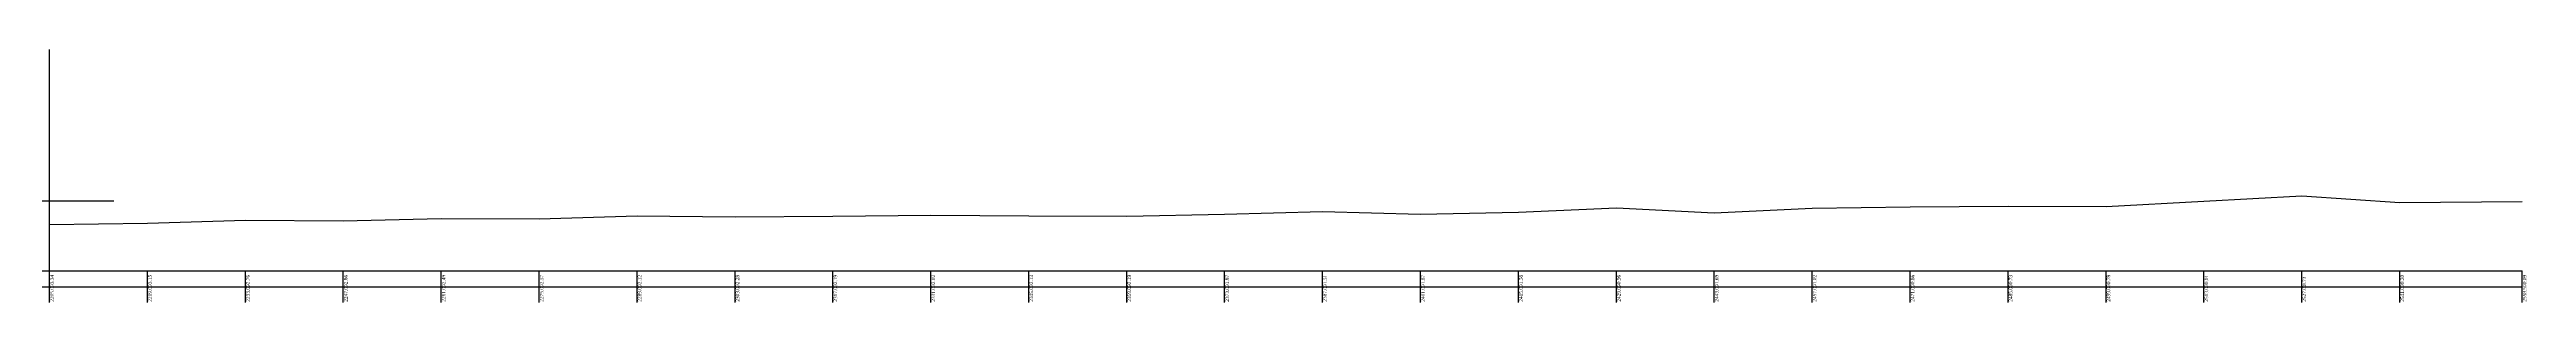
# Model space of a CAD drawing. Header units: metres. Extents: x -148477 to 168932, y -55673 to -2736.
# Drawn here: x -4797.5 to -4443.4, y -8428.3 to -8392.2 of the extents above; entities that cross this region are included whole.
import ezdxf

# ---------------------------------------------------------------- set-up
doc = ezdxf.new("R2010")
doc.units = ezdxf.units.M
doc.styles.add('liza', font='times.ttf', dxfattribs={"height": 2})

msp = doc.modelspace()

# ---------------------------------------------------------------- linework, layer by layer
at = {"linetype": 'Continuous', "lineweight": -3, "ltscale": 0.5}
for p, q in [((-4797.4946, -8423.7971), (-4797.4946, -8392.1593)), ((-7007.4946, -8413.7971), (-4788.2807, -8413.7971)), ((-7007.4946, -8423.7971), (-4443.9946, -8423.7971)), ((-4797.4946, -8428.2971), (-4797.4946, -8423.7971)), ((-4783.4946, -8428.2971), (-4783.4946, -8423.7971)), ((-4769.4946, -8428.2971), (-4769.4946, -8423.7971)), ((-4755.4946, -8428.2971), (-4755.4946, -8423.7971)), ((-4741.4946, -8428.2971), (-4741.4946, -8423.7971)), ((-4727.4946, -8428.2971), (-4727.4946, -8423.7971)), ((-4713.4946, -8428.2971), (-4713.4946, -8423.7971)), ((-4699.4946, -8428.2971), (-4699.4946, -8423.7971)), ((-4685.4946, -8428.2971), (-4685.4946, -8423.7971)), ((-4671.4946, -8428.2971), (-4671.4946, -8423.7971)), ((-4657.4946, -8428.2971), (-4657.4946, -8423.7971)), ((-4643.4946, -8428.2971), (-4643.4946, -8423.7971)), ((-4629.4946, -8428.2971), (-4629.4946, -8423.7971)), ((-4615.4946, -8428.2971), (-4615.4946, -8423.7971)), ((-4601.4946, -8428.2971), (-4601.4946, -8423.7971)), ((-4587.4946, -8428.2971), (-4587.4946, -8423.7971)), ((-4573.4946, -8428.2971), (-4573.4946, -8423.7971)), ((-4559.4946, -8428.2971), (-4559.4946, -8423.7971)), ((-4545.4946, -8428.2971), (-4545.4946, -8423.7971)), ((-4531.4946, -8428.2971), (-4531.4946, -8423.7971)), ((-4517.4946, -8428.2971), (-4517.4946, -8423.7971)), ((-4503.4946, -8428.2971), (-4503.4946, -8423.7971)), ((-4489.4946, -8428.2971), (-4489.4946, -8423.7971)), ((-4475.4946, -8428.2971), (-4475.4946, -8423.7971)), ((-4461.4946, -8428.2971), (-4461.4946, -8423.7971)), ((-4443.9946, -8428.2971), (-4443.9946, -8423.7971)), ((-7007.4946, -8426.0471), (-4443.9946, -8426.0471))]:
    msp.add_line(p, q, dxfattribs=at)
at = {"color": 3, "linetype": 'Continuous', "lineweight": -3, "ltscale": 0.5}
msp.add_lwpolyline([(-4797.4946, -8417.1371), (-4783.4946, -8416.9471), (-4769.4946, -8416.5571), (-4755.4946, -8416.6571), (-4741.4946, -8416.2871), (-4727.4946, -8416.3671), (-4713.4946, -8415.9171), (-4699.4946, -8416.0771), (-4685.4946, -8415.9871), (-4671.4946, -8415.8171), (-4657.4946, -8415.9271), (-4643.4946, -8415.9871), (-4629.4946, -8415.6671), (-4615.4946, -8415.3071), (-4601.4946, -8415.6671), (-4587.4946, -8415.3771), (-4573.4946, -8414.7571), (-4559.4946, -8415.4871), (-4545.4946, -8414.8171), (-4531.4946, -8414.6571), (-4517.4946, -8414.5271), (-4503.4946, -8414.5771), (-4489.4946, -8413.8041), (-4475.4946, -8413.0671), (-4461.4946, -8413.9971), (-4443.9946, -8413.8851)], dxfattribs=at)

# ---------------------------------------------------------------- texts
at = {"linetype": 'Continuous', "lineweight": -3, "ltscale": 0.5, "char_height": 0.5, "width": 2.15, "attachment_point": 1, "rotation": 90, "style": 'liza'}
for s, insert in [('2205.00', (-4797.3946, -8428.1971)), ('-3.34', (-4797.3946, -8425.9471)), ('2219.00', (-4783.3946, -8428.1971)), ('-3.15', (-4783.3946, -8425.9471)), ('2233.00', (-4769.3946, -8428.1971)), ('-2.76', (-4769.3946, -8425.9471)), ('-2.86', (-4755.3946, -8425.9471)), ('2247.00', (-4755.3946, -8428.1971)), ('2261.00', (-4741.3946, -8428.1971)), ('-2.49', (-4741.3946, -8425.9471)), ('2275.00', (-4727.3946, -8428.1971)), ('-2.57', (-4727.3946, -8425.9471)), ('2289.00', (-4713.3946, -8428.1971)), ('-2.12', (-4713.3946, -8425.9471)), ('-2.28', (-4699.3946, -8425.9471)), ('2303.00', (-4699.3946, -8428.1971)), ('2317.00', (-4685.3946, -8428.1971)), ('-2.19', (-4685.3946, -8425.9471)), ('-2.02', (-4671.3946, -8425.9471)), ('2331.00', (-4671.3946, -8428.1971)), ('2345.00', (-4657.3946, -8428.1971)), ('-2.13', (-4657.3946, -8425.9471)), ('2359.00', (-4643.3946, -8428.1971)), ('-2.19', (-4643.3946, -8425.9471)), ('-1.87', (-4629.3946, -8425.9471)), ('2373.00', (-4629.3946, -8428.1971)), ('2387.00', (-4615.3946, -8428.1971)), ('-1.51', (-4615.3946, -8425.9471)), ('-1.87', (-4601.3946, -8425.9471)), ('2401.00', (-4601.3946, -8428.1971)), ('-1.58', (-4587.3946, -8425.9471)), ('2415.00', (-4587.3946, -8428.1971)), ('-0.96', (-4573.3946, -8425.9471)), ('2429.00', (-4573.3946, -8428.1971)), ('2443.00', (-4559.3946, -8428.1971)), ('-1.69', (-4559.3946, -8425.9471)), ('-1.02', (-4545.3946, -8425.9471)), ('2457.00', (-4545.3946, -8428.1971)), ('-0.86', (-4531.3946, -8425.9471)), ('2471.00', (-4531.3946, -8428.1971)), ('-0.73', (-4517.3946, -8425.9471)), ('2485.00', (-4517.3946, -8428.1971)), ('-0.78', (-4503.3946, -8425.9471)), ('2499.00', (-4503.3946, -8428.1971)), ('-0.01', (-4489.3946, -8425.9471)), ('2513.00', (-4489.3946, -8428.1971)), ('0.73', (-4475.3946, -8425.9471)), ('2527.00', (-4475.3946, -8428.1971)), ('-0.20', (-4461.3946, -8425.9471)), ('2541.00', (-4461.3946, -8428.1971)), ('-0.09', (-4443.8946, -8425.9471)), ('2558.50', (-4443.8946, -8428.1971))]:
    msp.add_mtext(s, dxfattribs=dict(at, insert=insert))

doc.saveas('drawing.dxf')
